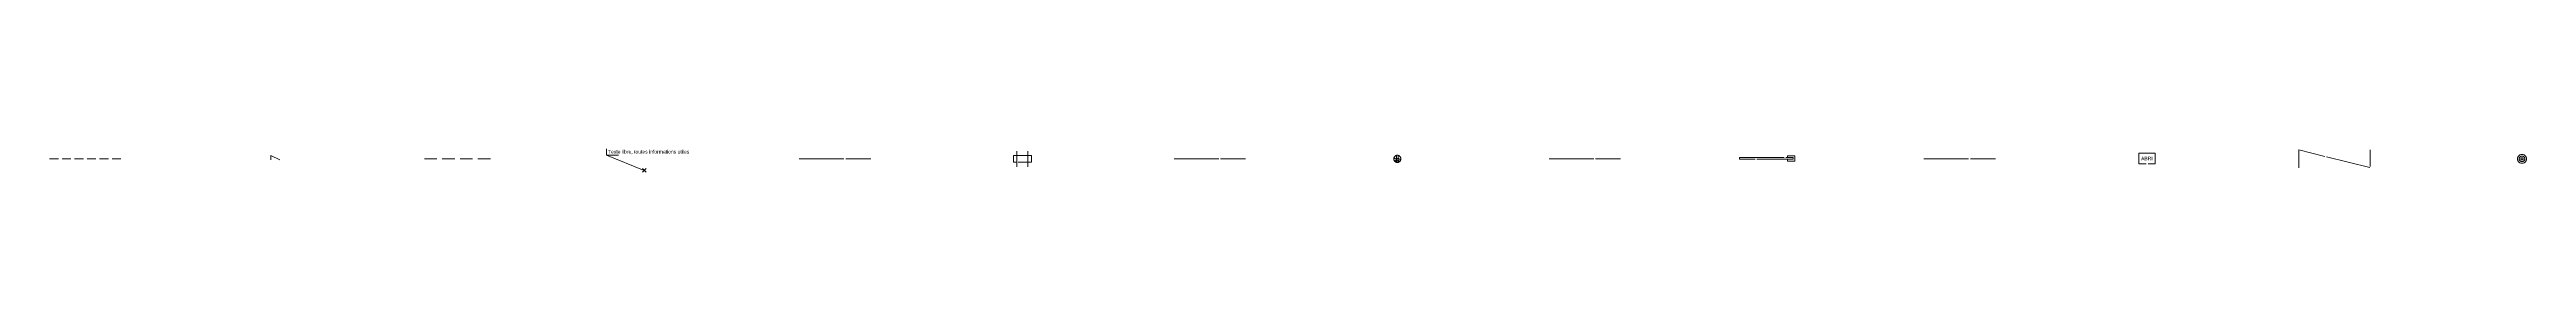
# Model space of a CAD drawing. Header units: metres. Extents: x 3068 to 3311, y 1718 to 1911.
# Drawn here: x 3067.5 to 3206.3, y 1798.1 to 1799.4 of the extents above; entities that cross this region are included whole.
import ezdxf

# ---------------------------------------------------------------- set-up
doc = ezdxf.new("R2010")
doc.units = ezdxf.units.M
doc.header["$PDMODE"] = 3
doc.header["$PDSIZE"] = 0.1
for name, pattern in [('LL_0821', [0.7, 0.5, -0.2]), ('ML_0861', [1, 0.7, -0.3]), ('NL_0901', [2.5, 2.5, 0]), ('OL_0941', [2.5, 2.5, 0]), ('PL_0981', [2.5, 2.5, 0]), ('QL_1021', [2.5, 2.5, 0]), ('QL_1061', [2.5, 2.5, 0]), ('Socle_Continu', [2.5, 2.5, 0])]:
    doc.linetypes.add(name, pattern=pattern)
for name, color, linetype, lineweight in [('MARQU_SCI', 7, 'Socle_Continu', 13), ('MARQU_SCS', 7, 'Socle_Continu', 13), ('MOBUR_SCS', 251, 'Socle_Continu', 13), ('NIVEL_SCS', 102, 'Socle_Continu', 13), ('TRANS_SCS', 242, 'Socle_Continu', 13), ('TRANS_SCT', 242, 'Socle_Continu', 13), ('VOIEF_SCS', 15, 'Socle_Continu', 13), ('VOIRI_SCS', 7, 'Socle_Continu', 13)]:
    doc.layers.add(name, color=color, linetype=linetype, lineweight=lineweight)
doc.styles.get("Standard").update_dxf_attribs({"font": 'arial.ttf'})

# ---------------------------------------------------------------- blocks, each defined once
blk = doc.blocks.new('QP_1081')
at = {"layer": 'TRANS_SCT', "linetype": 'Socle_Continu'}
for radius in [0.25, 0.156, 0.0625]:
    blk.add_circle((0, 0), radius, dxfattribs=at)
at = {"layer": 'TRANS_SCT', "linetype": 'Socle_Continu', "flags": 9}
for tag, p in [('ID', (0.89, 0.04)), ('CALQUE', (0.89, -0.92)), ('NATURE', (0.89, -0.28)), ('FAMILLE', (0.89, -0.6))]:
    blk.add_attdef(tag, p, '', height=0.2, dxfattribs=at)
blk = doc.blocks.new('OP_0961')
at = {"layer": 'NIVEL_SCS', "linetype": 'Socle_Continu'}
for p, q in [((-0.05, 0.19), (-0.05, -0.19)), ((0.05, -0.19), (0.05, 0.19))]:
    blk.add_line(p, q, dxfattribs=at)
for points in [[(-0.1, 0, 0.035489), (-0.11, 0.01, 0.098491), (-0.13, 0.02, 0.098491), (-0.15, 0.03, 0.098491), (-0.17, 0.02, 0.098491), (-0.19, 0.01, 0.035489), (-0.2, 0, 0.098491)], [(-0.1, 0, 0.035489), (-0.09, -0.01, 0.098491), (-0.07, -0.02, 0.098491), (-0.05, -0.02, 0.098491), (-0.03, -0.02, 0.098491), (-0.01, -0.01, 0.035489), (0, 0, 0.098491)], [(0.1, 0, 0.035489), (0.09, 0.01, 0.098491), (0.07, 0.02, 0.098491), (0.05, 0.03, 0.098491), (0.03, 0.02, 0.098491), (0.01, 0.01, 0.035489), (0, 0, 0.098491)], [(0.1, 0, 0.035489), (0.11, -0.01, 0.098491), (0.13, -0.02, 0.098491), (0.15, -0.02, 0.098491), (0.17, -0.02, 0.098491), (0.19, -0.01, 0.035489), (0.2, 0, 0.098491)], [(-0.1, -0.11, 0.076987), (-0.11, -0.1, 0.098491), (-0.12, -0.09, 0.098491), (-0.14, -0.09, 0.098491), (-0.16, -0.09, 0.084355), (-0.17, -0.1)], [(-0.1, -0.11, 0.035489), (-0.09, -0.12, 0.098491), (-0.07, -0.13, 0.098491), (-0.05, -0.14, 0.098491), (-0.03, -0.13, 0.098491), (-0.01, -0.12, 0.035489), (0, -0.11, 0.098491)], [(0.1, -0.11, 0.035489), (0.09, -0.11, 0.098491), (0.07, -0.09, 0.098491), (0.05, -0.09, 0.098491), (0.03, -0.09, 0.098491), (0.01, -0.11, 0.035489), (0, -0.11, 0.098491)], [(0.1, -0.11, 0.080923), (0.11, -0.12, 0.098491), (0.12, -0.13, 0.098491), (0.14, -0.14, 0.017575), (0.14, -0.14, 0.098491)]]:
    blk.add_lwpolyline(points, format="xyb", dxfattribs=at)
blk.add_circle((0, 0), 0.2, dxfattribs=at)
at = {"layer": 'NIVEL_SCS', "linetype": 'Socle_Continu', "flags": 9}
for tag, p in [('NATURE', (0.96, 0.16)), ('FAMILLE', (0.96, -0.16)), ('ID', (0.96, 0.48)), ('CALQUE', (0.96, -0.49)), ('PCRS', (0.96, -0.81))]:
    blk.add_attdef(tag, p, '', height=0.2, dxfattribs=at)
blk = doc.blocks.new('LP_0841')
at = {"layer": 'VOIRI_SCS', "linetype": 'Socle_Continu', "flags": 128}
blk.add_lwpolyline([(-0.5, 0), (-0.5, 0.25), (0, 0)], dxfattribs=at)
at = {"layer": 'VOIRI_SCS', "linetype": 'Socle_Continu', "flags": 9}
for tag, p in [('ID', (0.43, 0.55)), ('NATURE', (0.43, 0.23)), ('FAMILLE', (0.43, -0.09)), ('CALQUE', (0.43, -0.42)), ('PCRS', (0.43, -0.74))]:
    blk.add_attdef(tag, p, '', height=0.2, dxfattribs=at)
blk = doc.blocks.new('NP_0921')
at = {"layer": 'MOBUR_SCS', "linetype": 'Socle_Continu', "flags": 128}
blk.add_lwpolyline([(0, -0.19), (0, 0.19), (1, 0.19), (1, -0.19)], close=True, dxfattribs=at)
for points in [[(0.19, -0.44), (0.19, 0.44)], [(0.81, -0.44), (0.81, 0.44)]]:
    blk.add_lwpolyline(points, dxfattribs=at)
at = {"layer": 'MOBUR_SCS', "linetype": 'Socle_Continu', "flags": 9}
for tag, p in [('ID', (1.39, 0.59)), ('NATURE', (1.39, 0.27)), ('FAMILLE', (1.39, -0.05)), ('CALQUE', (1.39, -0.38)), ('PCRS', (1.39, -0.7))]:
    blk.add_attdef(tag, p, '', height=0.2, dxfattribs=at)
blk = doc.blocks.new('PP_1001')
at = {"layer": 'VOIEF_SCS', "linetype": 'Socle_Continu', "flags": 128}
blk.add_lwpolyline([(-3.11, 0.04), (-0.11, 0.04), (-0.11, -0.04), (-3.11, -0.04)], close=True, dxfattribs=at)
blk.add_lwpolyline([(-0.41, 0.04), (-0.41, 0.15), (0, 0.15), (0, -0.15), (-0.41, -0.15), (-0.41, -0.04)], dxfattribs=at)
at = {"layer": 'VOIEF_SCS', "linetype": 'Socle_Continu', "flags": 9}
for tag, p in [('ID', (0.17, -0.04)), ('CALQUE', (0.17, -1)), ('NATURE', (0.17, -0.36)), ('FAMILLE', (0.17, -0.68)), ('PCRS', (0.17, -1.32))]:
    blk.add_attdef(tag, p, '', height=0.2, dxfattribs=at)
blk = doc.blocks.new('*U299')
at = {"layer": 'MARQU_SCI', "linetype": 'Socle_Continu'}
blk.add_line((-2.12, 0.86), (0, 0), dxfattribs=at)
at = {"layer": 'MARQU_SCI', "linetype": 'Socle_Continu', "flags": 128}
blk.add_lwpolyline([(-1.45, 0.86), (-2.12, 0.86), (-2.12, 1.22)], dxfattribs=at)
at = {"layer": 'MARQU_SCI', "linetype": 'Socle_Continu'}
blk.add_point((0, 0), dxfattribs=at)
blk.add_attdef('TXT', (-2.03, 0.95), '', height=0.2, dxfattribs=at)
at = {"layer": 'MARQU_SCI', "linetype": 'Socle_Continu', "flags": 9}
for tag, p in [('ID', (1.97, 0.14)), ('NATURE', (1.97, -0.18)), ('CALQUE', (1.97, -0.82)), ('FAMILLE', (1.97, -0.5)), ('PCRS', (1.97, -1.14))]:
    blk.add_attdef(tag, p, '', height=0.2, dxfattribs=at)
blk = doc.blocks.new('QP_1041')
at = {"layer": 'TRANS_SCS', "linetype": 'Socle_Continu', "flags": 128}
blk.add_lwpolyline([(0, 0), (0, 0.6), (0.91, 0.6), (0.91, 0)], close=True, dxfattribs=at)
at = {"layer": 'TRANS_SCS', "linetype": 'Socle_Continu', "insert": (0.45, 0.3), "char_height": 0.2, "attachment_point": 5}
blk.add_mtext_dynamic_manual_height_columns('ABRI', width=0.4827, gutter_width=12.5, heights=[0], dxfattribs=at)
at = {"layer": 'TRANS_SCS', "linetype": 'Socle_Continu', "flags": 9}
for tag, p in [('CALQUE', (1.33, -0.06)), ('ID', (1.33, 0.91)), ('NATURE', (1.33, 0.59)), ('FAMILLE', (1.33, 0.27)), ('PCRS', (1.33, -0.38))]:
    blk.add_attdef(tag, p, '', height=0.2, dxfattribs=at)

msp = doc.modelspace()

# ---------------------------------------------------------------- linework, layer by layer
at = {"layer": 'MARQU_SCS', "linetype": 'ML_0861', "flags": 128}
msp.add_lwpolyline([(3088.549, 1798.866), (3092.549, 1798.866)], dxfattribs=at)
at = {"layer": 'MOBUR_SCS', "linetype": 'NL_0901', "flags": 128}
msp.add_lwpolyline([(3109.549, 1798.866), (3113.549, 1798.866)], dxfattribs=at)
at = {"layer": 'NIVEL_SCS', "linetype": 'OL_0941', "flags": 128}
msp.add_lwpolyline([(3130.549, 1798.866), (3134.549, 1798.866)], dxfattribs=at)
at = {"layer": 'TRANS_SCS', "linetype": 'QL_1021', "flags": 128}
msp.add_lwpolyline([(3172.549, 1798.866), (3176.549, 1798.866)], dxfattribs=at)
at = {"layer": 'TRANS_SCT', "linetype": 'QL_1061', "flags": 128}
msp.add_lwpolyline([(3193.549, 1798.366), (3193.549, 1799.366), (3197.549, 1798.366), (3197.549, 1799.366)], dxfattribs=at)
at = {"layer": 'VOIEF_SCS', "linetype": 'PL_0981', "flags": 128}
msp.add_lwpolyline([(3151.549, 1798.866), (3155.549, 1798.866)], dxfattribs=at)
at = {"layer": 'VOIRI_SCS', "linetype": 'LL_0821', "flags": 128}
msp.add_lwpolyline([(3067.549, 1798.866), (3071.549, 1798.866)], dxfattribs=at)

# ---------------------------------------------------------------- block references
at = {"layer": 'MARQU_SCI', "linetype": 'Socle_Continu'}
msp.add_blockref('*U299', (3100.865, 1798.216), dxfattribs=at).add_auto_attribs({'TXT': 'Texte libre, toutes informations utiles'})
at = {"layer": 'MOBUR_SCS', "linetype": 'Socle_Continu'}
msp.add_blockref('NP_0921', (3121.549, 1798.866), dxfattribs=at)
at = {"layer": 'NIVEL_SCS', "linetype": 'Socle_Continu'}
msp.add_blockref('OP_0961', (3143.049, 1798.866), dxfattribs=at)
at = {"layer": 'TRANS_SCS', "linetype": 'Socle_Continu', "lineweight": -2}
msp.add_blockref('QP_1041', (3184.584, 1798.589), dxfattribs=at)
at = {"layer": 'TRANS_SCT', "linetype": 'Socle_Continu'}
msp.add_blockref('QP_1081', (3206.049, 1798.866), dxfattribs=at)
at = {"layer": 'VOIEF_SCS', "linetype": 'Socle_Continu'}
msp.add_blockref('PP_1001', (3165.323, 1798.894), dxfattribs=at)
at = {"layer": 'VOIRI_SCS', "linetype": 'Socle_Continu'}
msp.add_blockref('LP_0841', (3080.445, 1798.808), dxfattribs=at)

doc.saveas('drawing.dxf')
